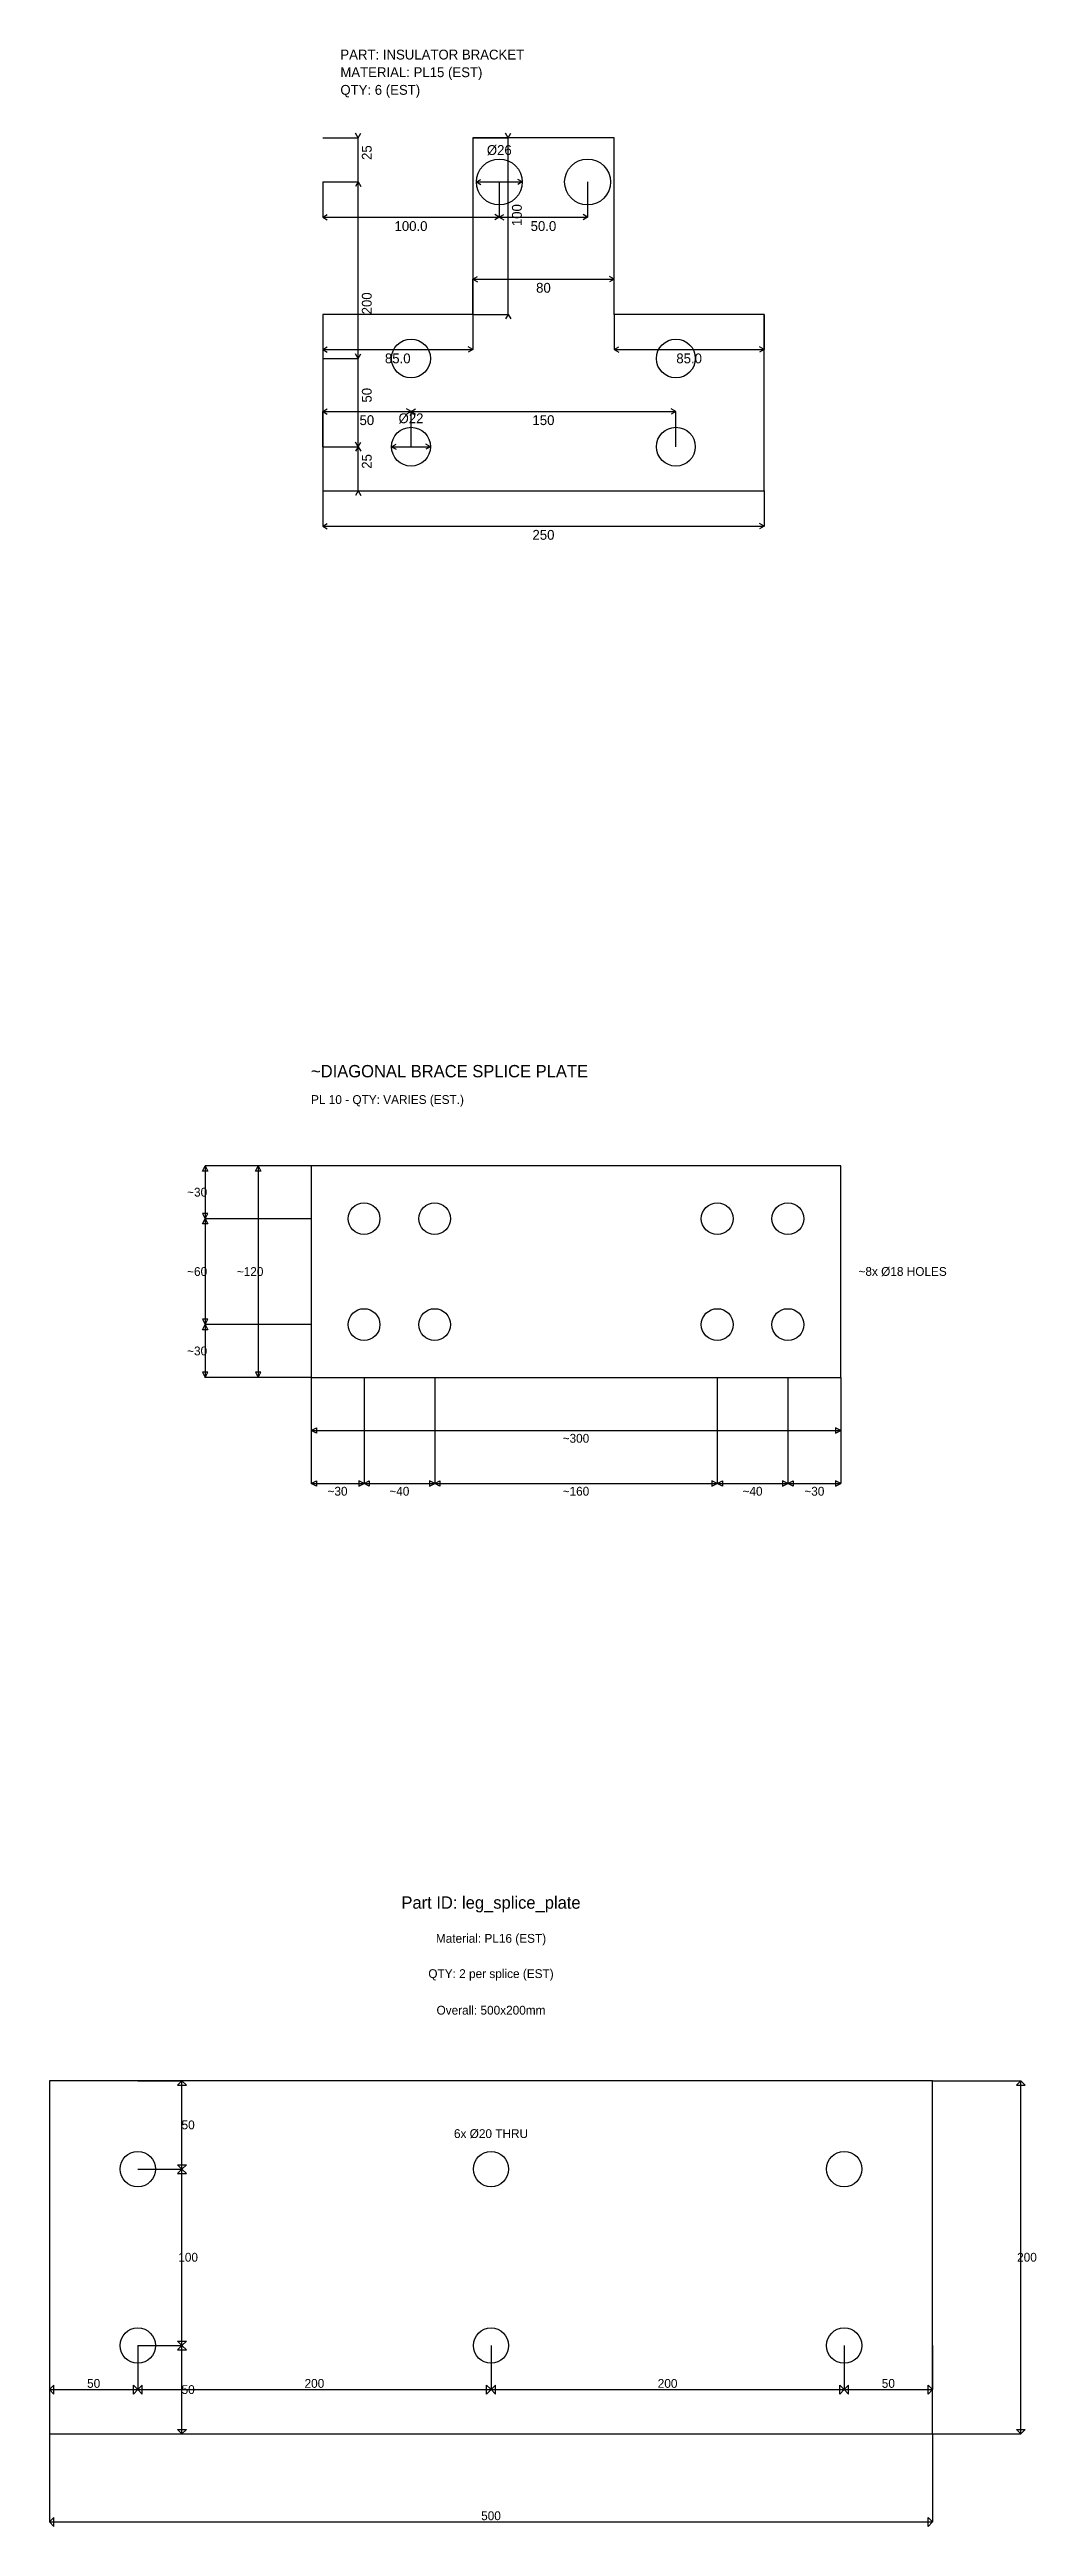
# Model space of a CAD drawing. Header units: millimetres. Extents: x 191 to 2285, y -1080 to 439.
# Drawn here: x 960 to 1519, y -1014 to 389 of the extents above; entities that cross this region are included whole.
import ezdxf

# ---------------------------------------------------------------- set-up
doc = ezdxf.new("R2010")
doc.units = ezdxf.units.MM

msp = doc.modelspace()

# ---------------------------------------------------------------- texts
at = {"layer": 'ANNOTATION'}
for s, insert, char_height, attachment_point in [('PART: INSULATOR BRACKET', (1125, 389.3), 5.58, 1), ('MATERIAL: PL15 (EST)', (1125, 379.3), 5.58, 1), ('QTY: 6 (EST)', (1125, 369.3), 5.58, 1), ('Ø26', (1215, 332.3), 5.58, 5), ('100.0', (1165, 289.3), 5.58, 5), ('50.0', (1240, 289.3), 5.58, 5), ('80', (1240, 254.3), 5.58, 5), ('85.0', (1157.5, 214.3), 5.58, 5), ('85.0', (1322.5, 214.3), 5.58, 5), ('Ø22', (1165, 180.3), 5.58, 5), ('50', (1140, 179.3), 5.58, 5), ('150', (1240, 179.3), 5.58, 5), ('250', (1240, 114.3), 5.58, 5), ('~DIAGONAL BRACE SPLICE PLATE', (1108.4, -193.2), 7, 7), ('PL 10 - QTY: VARIES (EST.)', (1108.4, -203.2), 5, 1), ('~8x Ø18 HOLES', (1418.4, -303.2), 5, 4), ('Part ID: leg_splice_plate', (1210.3, -661.8), 7, 5), ('Material: PL16 (EST)', (1210.3, -681.8), 5, 5), ('QTY: 2 per splice (EST)', (1210.3, -701.8), 5, 5), ('Overall: 500x200mm', (1210.3, -721.8), 5, 5), ('50', (1038.8, -786.8), 5, 5), ('6x Ø20 THRU', (1210.3, -791.8), 5, 5), ('100', (1038.8, -861.8), 5, 5), ('200', (1513.8, -861.8), 5, 5), ('50', (985.3, -933.3), 5, 5), ('50', (1038.8, -936.8), 5, 5), ('200', (1110.3, -933.3), 5, 5), ('200', (1310.3, -933.3), 5, 5), ('50', (1435.3, -933.3), 5, 5), ('500', (1210.3, -1008.3), 5, 5)]:
    msp.add_mtext(s, dxfattribs=dict(at, insert=insert, char_height=char_height, attachment_point=attachment_point))
at = {"layer": 'ANNOTATION', "char_height": 5.58, "attachment_point": 4, "rotation": 90}
for s, insert in [('25', (1140, 326.8)), ('100', (1225, 289.3)), ('200', (1140, 239.3)), ('50', (1140, 189.3)), ('25', (1140, 151.8))]:
    msp.add_mtext(s, dxfattribs=dict(at, insert=insert))
at = {"layer": 'DIMENSION', "char_height": 5, "attachment_point": 5}
for s, insert in [('~30', (1043.9, -258.2)), ('~60', (1043.9, -303.2)), ('~120', (1073.9, -303.2)), ('~30', (1043.9, -348.2)), ('~300', (1258.4, -397.7)), ('~30', (1123.4, -427.7)), ('~40', (1158.4, -427.7)), ('~160', (1258.4, -427.7)), ('~40', (1358.4, -427.7)), ('~30', (1393.4, -427.7))]:
    msp.add_mtext(s, dxfattribs=dict(at, insert=insert))

# ---------------------------------------------------------------- linework, layer by layer
at = {"layer": 'DIMENSION'}
for p, q in [((1115, 339.3), (1135, 339.3)), ((1115, 339.3), (1135, 339.3)), ((1135, 339.3), (1133.5, 341.9)), ((1135, 339.3), (1133.5, 341.9)), ((1135, 339.3), (1136.5, 341.9)), ((1135, 339.3), (1136.5, 341.9)), ((1135, 139.3), (1135, 339.3)), ((1135, 314.3), (1135, 339.3)), ((1200, 339.3), (1220, 339.3)), ((1220, 339.3), (1218.5, 341.9)), ((1220, 339.3), (1221.5, 341.9)), ((1220, 239.3), (1220, 339.3)), ((1115, 314.3), (1115, 294.3)), ((1115, 314.3), (1135, 314.3)), ((1135, 314.3), (1133.5, 311.7)), ((1135, 314.3), (1136.5, 311.7)), ((1202, 314.3), (1204.6, 315.8)), ((1202, 314.3), (1228, 314.3)), ((1202, 314.3), (1204.6, 312.8)), ((1215, 314.3), (1215, 294.3)), ((1215, 314.3), (1215, 294.3)), ((1228, 314.3), (1225.4, 315.8)), ((1228, 314.3), (1225.4, 312.8)), ((1265, 314.3), (1265, 294.3)), ((1115, 294.3), (1117.6, 295.8)), ((1215, 294.3), (1212.4, 295.8)), ((1215, 294.3), (1217.6, 295.8)), ((1265, 294.3), (1262.4, 295.8)), ((1115, 294.3), (1215, 294.3)), ((1115, 294.3), (1117.6, 292.8)), ((1215, 294.3), (1212.4, 292.8)), ((1215, 294.3), (1265, 294.3)), ((1215, 294.3), (1217.6, 292.8)), ((1265, 294.3), (1262.4, 292.8)), ((1200, 259.3), (1202.6, 260.8)), ((1200, 239.3), (1200, 259.3)), ((1200, 259.3), (1280, 259.3)), ((1200, 259.3), (1202.6, 257.8)), ((1280, 259.3), (1277.4, 260.8)), ((1280, 259.3), (1277.4, 257.8)), ((1280, 239.3), (1280, 259.3)), ((1115, 239.3), (1115, 219.3)), ((1200, 239.3), (1200, 219.3)), ((1200, 239.3), (1220, 239.3)), ((1220, 239.3), (1218.5, 236.7)), ((1220, 239.3), (1221.5, 236.7)), ((1280, 239.3), (1280, 219.3)), ((1365, 239.3), (1365, 219.3)), ((1115, 219.3), (1117.6, 220.8)), ((1115, 219.3), (1200, 219.3)), ((1115, 219.3), (1117.6, 217.8)), ((1115, 214.3), (1135, 214.3)), ((1135, 214.3), (1133.5, 216.9)), ((1135, 214.3), (1136.5, 216.9)), ((1135, 164.3), (1135, 214.3)), ((1200, 219.3), (1197.4, 220.8)), ((1200, 219.3), (1197.4, 217.8)), ((1280, 219.3), (1282.6, 220.8)), ((1280, 219.3), (1365, 219.3)), ((1280, 219.3), (1282.6, 217.8)), ((1365, 219.3), (1362.4, 220.8)), ((1365, 219.3), (1362.4, 217.8)), ((1115, 184.3), (1117.6, 185.8)), ((1115, 164.3), (1115, 184.3)), ((1115, 184.3), (1165, 184.3)), ((1115, 184.3), (1117.6, 182.8)), ((1165, 184.3), (1162.4, 185.8)), ((1165, 184.3), (1162.4, 182.8)), ((1165, 184.3), (1167.6, 185.8)), ((1165, 164.3), (1165, 184.3)), ((1165, 164.3), (1165, 184.3)), ((1165, 184.3), (1315, 184.3)), ((1165, 184.3), (1167.6, 182.8)), ((1315, 184.3), (1312.4, 185.8)), ((1315, 184.3), (1312.4, 182.8)), ((1315, 164.3), (1315, 184.3)), ((1115, 164.3), (1135, 164.3)), ((1115, 164.3), (1135, 164.3)), ((1135, 164.3), (1133.5, 166.9)), ((1135, 164.3), (1133.5, 161.7)), ((1135, 164.3), (1136.5, 166.9)), ((1135, 139.3), (1135, 164.3)), ((1135, 164.3), (1136.5, 161.7)), ((1154, 164.3), (1156.6, 165.8)), ((1154, 164.3), (1176, 164.3)), ((1154, 164.3), (1156.6, 162.8)), ((1176, 164.3), (1173.4, 165.8)), ((1176, 164.3), (1173.4, 162.8)), ((1115, 139.3), (1115, 119.3)), ((1115, 139.3), (1135, 139.3)), ((1115, 139.3), (1135, 139.3)), ((1135, 139.3), (1133.5, 136.7)), ((1135, 139.3), (1133.5, 136.7)), ((1135, 139.3), (1136.5, 136.7)), ((1135, 139.3), (1136.5, 136.7)), ((1365, 139.3), (1365, 119.3)), ((1115, 119.3), (1117.6, 120.8)), ((1115, 119.3), (1365, 119.3)), ((1115, 119.3), (1117.6, 117.8)), ((1365, 119.3), (1362.4, 120.8)), ((1365, 119.3), (1362.4, 117.8)), ((1108.4, -243.2), (1048.4, -243.2)), ((1048.4, -243.2), (1048.4, -273.2)), ((1108.4, -243.2), (1078.4, -243.2)), ((1078.4, -243.2), (1078.4, -363.2)), ((1108.4, -273.2), (1048.4, -273.2)), ((1048.4, -273.2), (1048.4, -333.2)), ((1108.4, -273.2), (1048.4, -273.2)), ((1108.4, -333.2), (1048.4, -333.2)), ((1108.4, -333.2), (1048.4, -333.2)), ((1048.4, -333.2), (1048.4, -363.2)), ((1108.4, -363.2), (1048.4, -363.2)), ((1108.4, -363.2), (1078.4, -363.2)), ((1108.4, -363.2), (1108.4, -393.2)), ((1108.4, -363.2), (1108.4, -423.2)), ((1138.4, -363.2), (1138.4, -423.2)), ((1138.4, -363.2), (1138.4, -423.2)), ((1178.4, -363.2), (1178.4, -423.2)), ((1178.4, -363.2), (1178.4, -423.2)), ((1338.4, -363.2), (1338.4, -423.2)), ((1338.4, -363.2), (1338.4, -423.2)), ((1378.4, -363.2), (1378.4, -423.2)), ((1378.4, -363.2), (1378.4, -423.2)), ((1408.4, -363.2), (1408.4, -393.2)), ((1408.4, -363.2), (1408.4, -423.2)), ((1108.4, -393.2), (1408.4, -393.2)), ((1108.4, -423.2), (1138.4, -423.2)), ((1138.4, -423.2), (1178.4, -423.2)), ((1178.4, -423.2), (1338.4, -423.2)), ((1338.4, -423.2), (1378.4, -423.2)), ((1378.4, -423.2), (1408.4, -423.2)), ((1010.3, -761.8), (1035.3, -761.8)), ((1035.3, -811.8), (1035.3, -761.8)), ((1460.3, -761.8), (1510.3, -761.8)), ((1510.3, -961.8), (1510.3, -761.8)), ((1010.3, -811.8), (1035.3, -811.8)), ((1010.3, -811.8), (1035.3, -811.8)), ((1035.3, -911.8), (1035.3, -811.8)), ((960.3, -911.8), (960.3, -936.8)), ((1010.3, -911.8), (1010.3, -936.8)), ((1010.3, -911.8), (1010.3, -936.8)), ((1010.3, -911.8), (1035.3, -911.8)), ((1010.3, -911.8), (1035.3, -911.8)), ((1035.3, -961.8), (1035.3, -911.8)), ((1210.3, -911.8), (1210.3, -936.8)), ((1210.3, -911.8), (1210.3, -936.8)), ((1410.3, -911.8), (1410.3, -936.8)), ((1410.3, -911.8), (1410.3, -936.8)), ((1460.3, -911.8), (1460.3, -936.8)), ((960.3, -936.8), (1010.3, -936.8)), ((1010.3, -936.8), (1210.3, -936.8)), ((1210.3, -936.8), (1410.3, -936.8)), ((1410.3, -936.8), (1460.3, -936.8)), ((960.3, -961.8), (960.3, -1011.8)), ((1010.3, -961.8), (1035.3, -961.8)), ((1460.3, -961.8), (1460.3, -1011.8)), ((1460.3, -961.8), (1510.3, -961.8)), ((960.3, -1011.8), (1460.3, -1011.8))]:
    msp.add_line(p, q, dxfattribs=at)
for points in [[(1048.4, -243.2), (1049.9, -246.2), (1046.9, -246.2), (1048.4, -243.2)], [(1078.4, -243.2), (1079.9, -246.2), (1076.9, -246.2), (1078.4, -243.2)], [(1048.4, -273.2), (1049.9, -270.2), (1046.9, -270.2), (1048.4, -273.2)], [(1048.4, -273.2), (1049.9, -276.2), (1046.9, -276.2), (1048.4, -273.2)], [(1048.4, -333.2), (1049.9, -330.2), (1046.9, -330.2), (1048.4, -333.2)], [(1048.4, -333.2), (1049.9, -336.2), (1046.9, -336.2), (1048.4, -333.2)], [(1048.4, -363.2), (1049.9, -360.2), (1046.9, -360.2), (1048.4, -363.2)], [(1078.4, -363.2), (1079.9, -360.2), (1076.9, -360.2), (1078.4, -363.2)], [(1108.4, -393.2), (1111.4, -391.7), (1111.4, -394.7), (1108.4, -393.2)], [(1408.4, -393.2), (1405.4, -391.7), (1405.4, -394.7), (1408.4, -393.2)], [(1108.4, -423.2), (1111.4, -421.7), (1111.4, -424.7), (1108.4, -423.2)], [(1138.4, -423.2), (1135.4, -421.7), (1135.4, -424.7), (1138.4, -423.2)], [(1138.4, -423.2), (1141.4, -421.7), (1141.4, -424.7), (1138.4, -423.2)], [(1178.4, -423.2), (1175.4, -421.7), (1175.4, -424.7), (1178.4, -423.2)], [(1178.4, -423.2), (1181.4, -421.7), (1181.4, -424.7), (1178.4, -423.2)], [(1338.4, -423.2), (1335.4, -421.7), (1335.4, -424.7), (1338.4, -423.2)], [(1338.4, -423.2), (1341.4, -421.7), (1341.4, -424.7), (1338.4, -423.2)], [(1378.4, -423.2), (1375.4, -421.7), (1375.4, -424.7), (1378.4, -423.2)], [(1378.4, -423.2), (1381.4, -421.7), (1381.4, -424.7), (1378.4, -423.2)], [(1408.4, -423.2), (1405.4, -421.7), (1405.4, -424.7), (1408.4, -423.2)], [(1035.3, -761.8), (1032.8, -764.3), (1037.8, -764.3), (1035.3, -761.8)], [(1510.3, -761.8), (1507.8, -764.3), (1512.8, -764.3), (1510.3, -761.8)], [(1035.3, -811.8), (1032.8, -809.3), (1037.8, -809.3), (1035.3, -811.8)], [(1035.3, -811.8), (1032.8, -814.3), (1037.8, -814.3), (1035.3, -811.8)], [(1035.3, -911.8), (1032.8, -909.3), (1037.8, -909.3), (1035.3, -911.8)], [(1035.3, -911.8), (1032.8, -914.3), (1037.8, -914.3), (1035.3, -911.8)], [(960.3, -936.8), (962.8, -939.3), (962.8, -934.3), (960.3, -936.8)], [(1010.3, -936.8), (1007.8, -939.3), (1007.8, -934.3), (1010.3, -936.8)], [(1010.3, -936.8), (1012.8, -939.3), (1012.8, -934.3), (1010.3, -936.8)], [(1210.3, -936.8), (1207.8, -939.3), (1207.8, -934.3), (1210.3, -936.8)], [(1210.3, -936.8), (1212.8, -939.3), (1212.8, -934.3), (1210.3, -936.8)], [(1410.3, -936.8), (1407.8, -939.3), (1407.8, -934.3), (1410.3, -936.8)], [(1410.3, -936.8), (1412.8, -939.3), (1412.8, -934.3), (1410.3, -936.8)], [(1460.3, -936.8), (1457.8, -939.3), (1457.8, -934.3), (1460.3, -936.8)], [(1035.3, -961.8), (1032.8, -959.3), (1037.8, -959.3), (1035.3, -961.8)], [(1510.3, -961.8), (1507.8, -959.3), (1512.8, -959.3), (1510.3, -961.8)], [(960.3, -1011.8), (962.8, -1014.3), (962.8, -1009.3), (960.3, -1011.8)], [(1460.3, -1011.8), (1457.8, -1014.3), (1457.8, -1009.3), (1460.3, -1011.8)]]:
    msp.add_lwpolyline(points, close=True, dxfattribs=at)
at = {"layer": 'GEOMETRY'}
for points in [[(1115, 139.3), (1365, 139.3), (1365, 239.3), (1280, 239.3), (1280, 339.3), (1200, 339.3), (1200, 239.3), (1115, 239.3)], [(1108.4, -363.2), (1408.4, -363.2), (1408.4, -243.2), (1108.4, -243.2)], [(960.3, -961.8), (1460.3, -961.8), (1460.3, -761.8), (960.3, -761.8)]]:
    msp.add_lwpolyline(points, close=True, dxfattribs=at)
for centre, radius in [((1215, 314.3), 13), ((1265, 314.3), 13), ((1165, 214.3), 11), ((1315, 214.3), 11), ((1165, 164.3), 11), ((1315, 164.3), 11), ((1138.4, -273.2), 9), ((1178.4, -273.2), 9), ((1338.4, -273.2), 9), ((1378.4, -273.2), 9), ((1138.4, -333.2), 9), ((1178.4, -333.2), 9), ((1338.4, -333.2), 9), ((1378.4, -333.2), 9), ((1010.3, -811.8), 10), ((1210.3, -811.8), 10), ((1410.3, -811.8), 10), ((1010.3, -911.8), 10), ((1210.3, -911.8), 10), ((1410.3, -911.8), 10)]:
    msp.add_circle(centre, radius, dxfattribs=at)

msp.set_redraw_order([(e.dxf.handle, doc.entitydb.next_handle()) for e in msp.query("TEXT MTEXT ATTDEF DIMENSION ARC_DIMENSION")])  # texts and dimensions are drawn at this point

doc.saveas('drawing.dxf')
